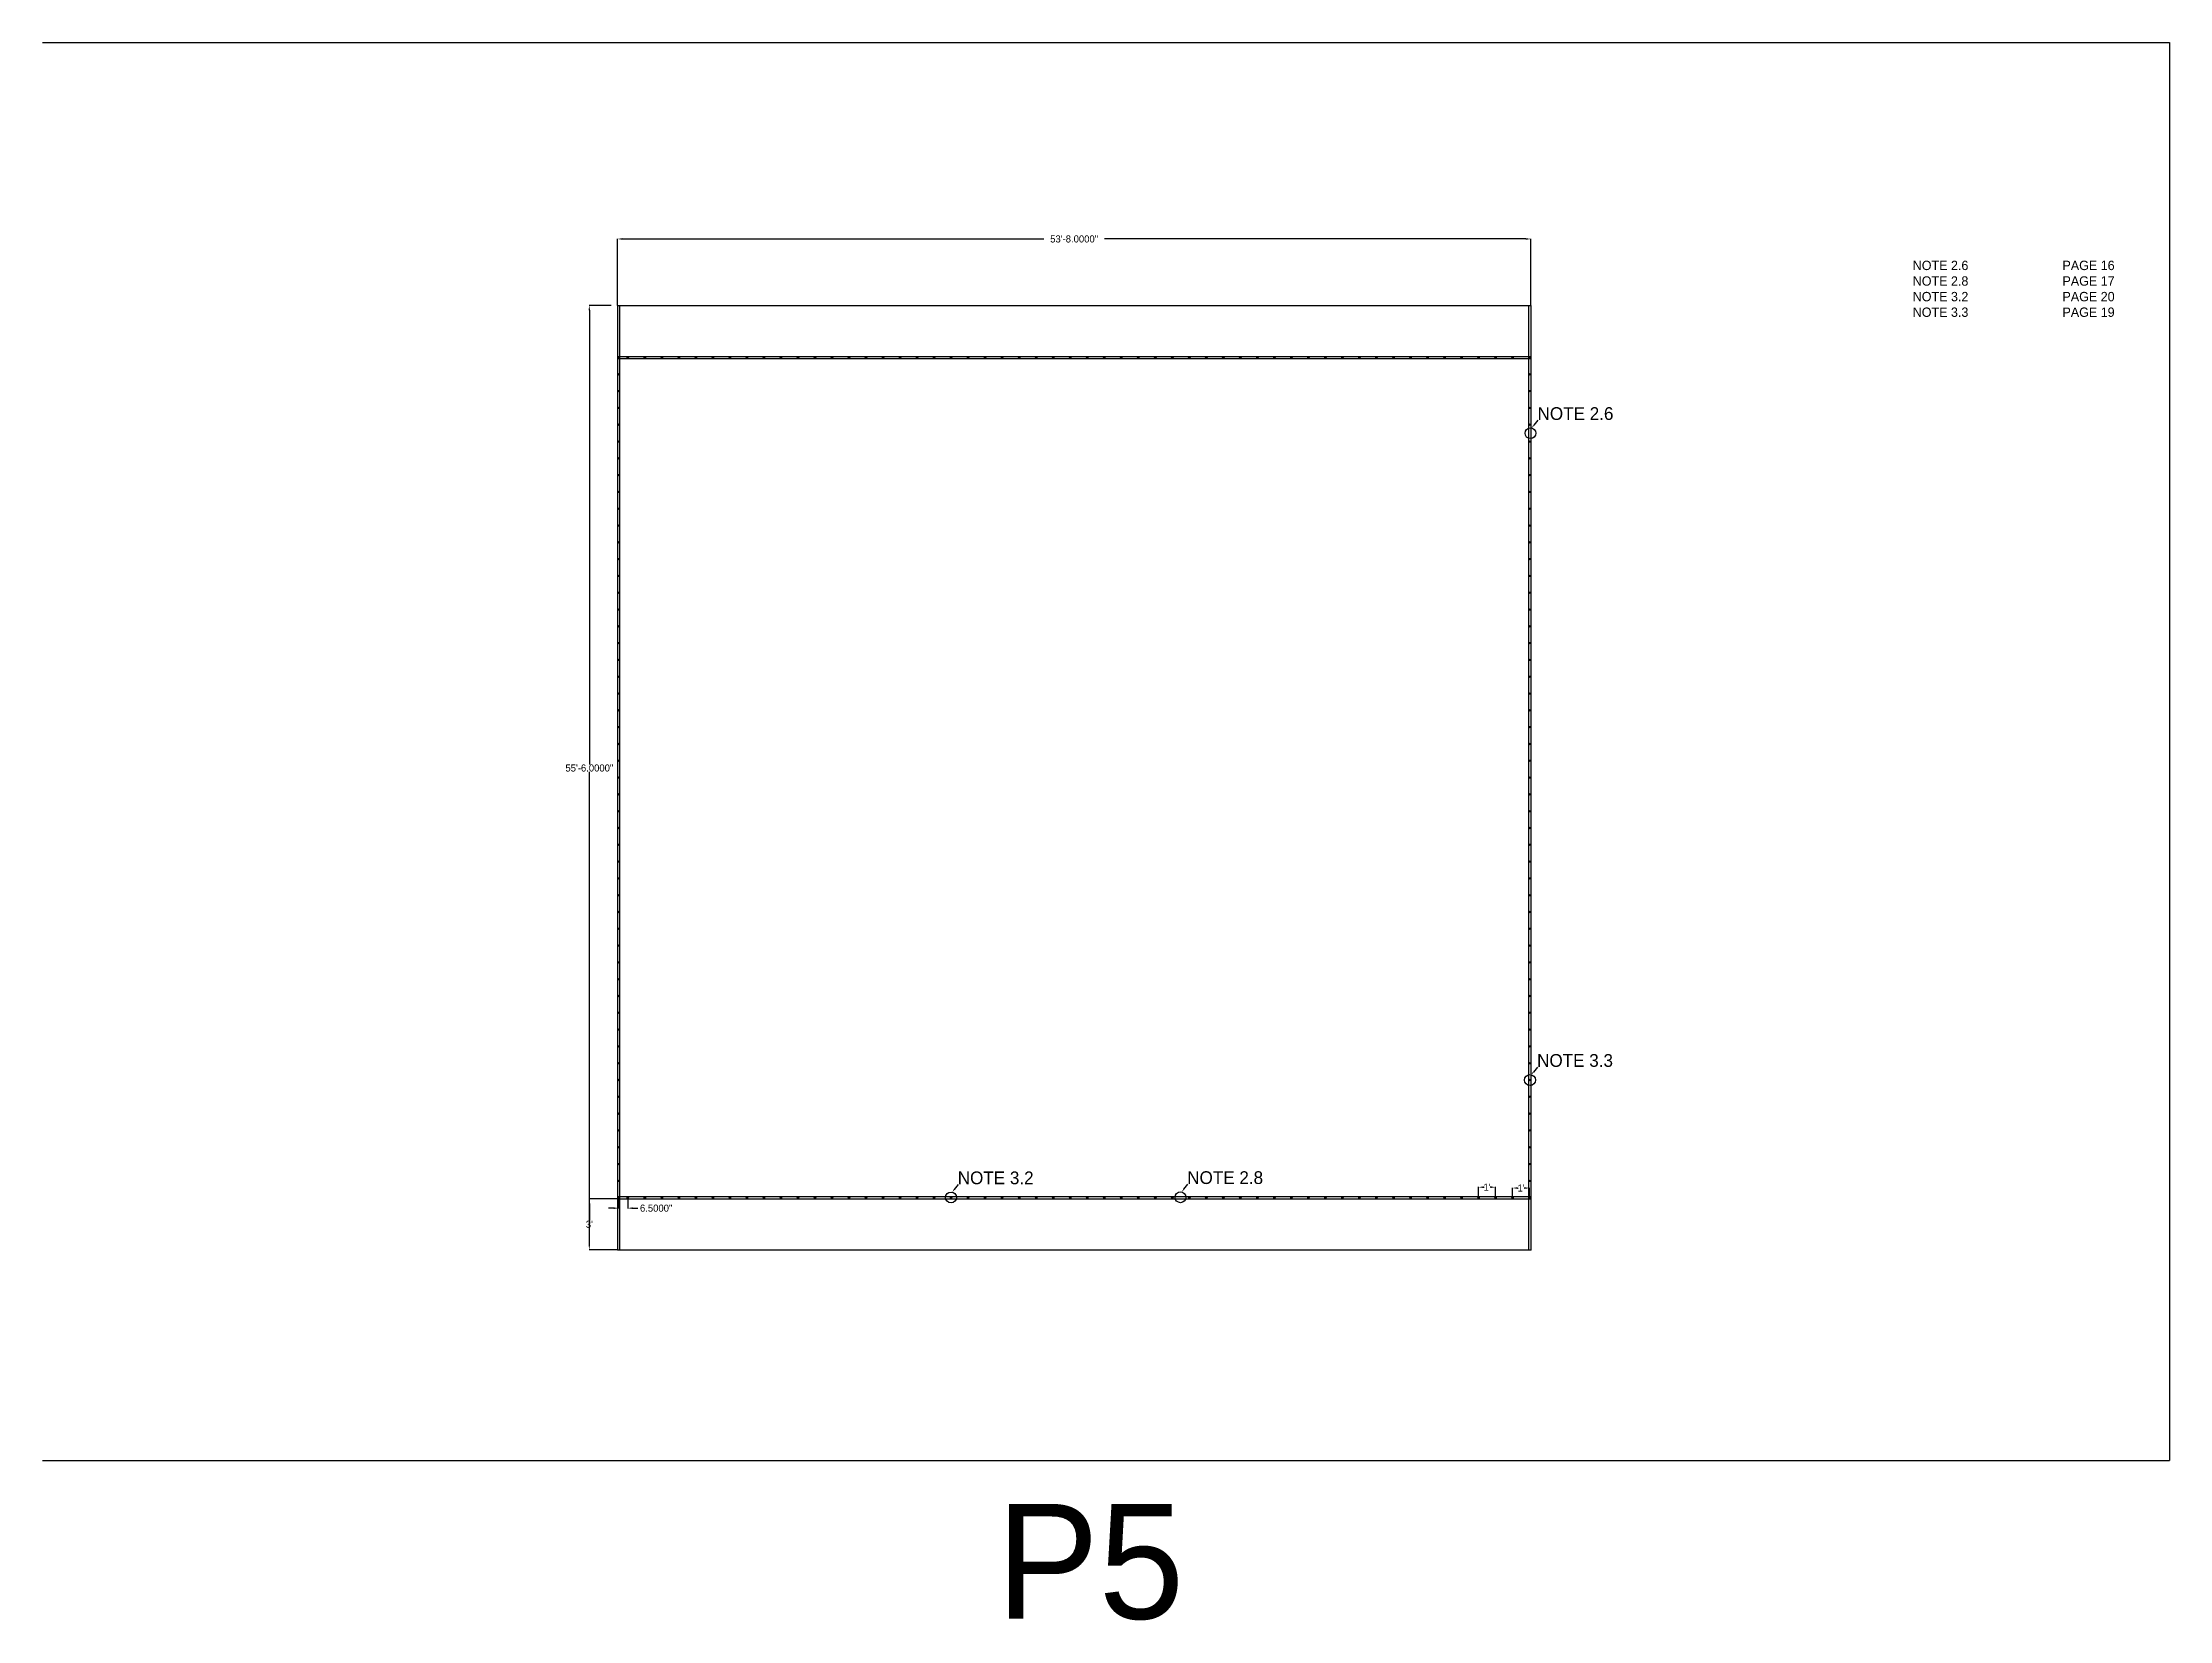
# Model space of a CAD drawing. Header units: inches. Extents: x 1631 to 16634, y 11819 to 13981.
# Drawn here: x 7634 to 9134, y 12868 to 13981 of the extents above; entities that cross this region are included whole.
import ezdxf

# ---------------------------------------------------------------- set-up
doc = ezdxf.new("R2010")
doc.units = ezdxf.units.IN
doc.header["$MEASUREMENT"] = 0
for name, color, linetype in [('DIMENSION', 7, 'Continuous'), ('FINISH', 1, 'Continuous'), ('GROMMET', 7, 'Continuous'), ('TEXT', 7, 'Continuous'), ('WEBB', 5, 'Continuous')]:
    doc.layers.add(name, color=color, linetype=linetype)
doc.dimstyles.get("Standard").update_dxf_attribs({"dimtxt": 2.5, "dimasz": 3.5, "dimexe": 0.18, "dimexo": 0.0625, "dimgap": 0.09, "dimtad": 0, "dimtih": 1, "dimtoh": 1, "dimdec": 4, "dimzin": 0, "dimdsep": 46, "dimlunit": 3, "dimtxsty": 'Standard', "dimcen": 0.09, "dimadec": 0, "dimazin": 0, "dimtfac": 1, "dimtdec": 4, "dimtofl": 0, "dimtmove": 0, "dimatfit": 3, "dimfxl": 0, "dimtolj": 1, "dimtzin": 0, "dimarcsym": 0})

msp = doc.modelspace()

# ---------------------------------------------------------------- texts
at = {"layer": 'TEXT'}
for s, height, p in [('NOTE 2.6', 9, (8688.11504, 13714.57892)), ('NOTE 3.3', 9, (8687.79193, 13258.37155)), ('NOTE 3.2', 9, (8279.20258, 13175.5901)), ('NOTE 2.8', 9, (8441.04426, 13175.75231)), ('P5', 80.977854, (8306.43625, 12869.09384))]:
    msp.add_text(s, height=height, dxfattribs=at).set_placement(p)
at = {"layer": 'TEXT', "insert": (8952.70241, 13826.87316), "char_height": 6.6, "width": 210.3834797, "attachment_point": 1}
msp.add_mtext('NOTE 2.6^I^I^IPAGE 16\\PNOTE 2.8^I^I^IPAGE 17\\PNOTE 3.2^I^I ^IPAGE 20\\PNOTE 3.3^I^I^IPAGE 19', dxfattribs=at)

# ---------------------------------------------------------------- blocks, each defined once
blk = doc.blocks.new('*D167')
at = {"layer": 'DEFPOINTS', "color": 0}
for p in [(8019.4, 13795.4), (8038.8, 13795.4), (8038.8, 13129.4)]:
    blk.add_point(p, dxfattribs=at)
at = {"layer": 'DIMENSION', "color": 0, "lineweight": -2}
for p, q in [((8034.8, 13795.4), (8019.2, 13795.4)), ((8019.4, 13791.9), (8019.4, 13471.7)), ((8019.4, 13132.9), (8019.4, 13466.5)), ((8034.8, 13129.4), (8019.2, 13129.4))]:
    blk.add_line(p, q, dxfattribs=at)
at = {"layer": 'DIMENSION', "color": 0}
for points in [[(8018.8, 13791.9), (8019.9, 13791.9), (8019.4, 13795.4)], [(8018.8, 13132.9), (8019.9, 13132.9), (8019.4, 13129.4)]]:
    blk.add_solid(points, dxfattribs=at)
at = {"layer": 'DIMENSION', "color": 0, "insert": (8019.4, 13469.1), "char_height": 5, "attachment_point": 5}
blk.add_mtext('\\A1;55\'-6.0000"', dxfattribs=at)
blk = doc.blocks.new('*D170')
at = {"layer": 'DEFPOINTS', "color": 0}
for p in [(8682.5, 13172.9), (8670.5, 13166.1), (8682.5, 13166.1)]:
    blk.add_point(p, dxfattribs=at)
at = {"layer": 'TEXT', "color": 0, "lineweight": -2}
for p, q in [((8670.5, 13166.2), (8670.5, 13173.1)), ((8674, 13172.9), (8674.4, 13172.9)), ((8679, 13172.9), (8678.7, 13172.9)), ((8682.5, 13166.2), (8682.5, 13173.1))]:
    blk.add_line(p, q, dxfattribs=at)
at = {"layer": 'TEXT', "color": 0}
for points in [[(8674, 13173.5), (8674, 13172.3), (8670.5, 13172.9)], [(8679, 13173.5), (8679, 13172.3), (8682.5, 13172.9)]]:
    blk.add_solid(points, dxfattribs=at)
at = {"layer": 'TEXT', "color": 0, "insert": (8676.5, 13172.9), "char_height": 5, "attachment_point": 5}
blk.add_mtext("\\A1;1'", dxfattribs=at)
blk = doc.blocks.new('*D171')
at = {"layer": 'DEFPOINTS', "color": 0}
for p in [(8646.5, 13173.5), (8646.5, 13166.1), (8658.5, 13166.1)]:
    blk.add_point(p, dxfattribs=at)
at = {"layer": 'TEXT', "color": 0, "lineweight": -2}
for p, q in [((8646.5, 13166.2), (8646.5, 13173.7)), ((8650, 13173.5), (8650.4, 13173.5)), ((8655, 13173.5), (8654.7, 13173.5)), ((8658.5, 13166.2), (8658.5, 13173.7))]:
    blk.add_line(p, q, dxfattribs=at)
at = {"layer": 'TEXT', "color": 0}
for points in [[(8650, 13174.1), (8650, 13172.9), (8646.5, 13173.5)], [(8655, 13174.1), (8655, 13172.9), (8658.5, 13173.5)]]:
    blk.add_solid(points, dxfattribs=at)
at = {"layer": 'TEXT', "color": 0, "insert": (8652.5, 13173.5), "char_height": 5, "attachment_point": 5}
blk.add_mtext("\\A1;1'", dxfattribs=at)
blk = doc.blocks.new('*D168')
at = {"layer": 'DEFPOINTS', "color": 0}
for p in [(8683.3, 13842.2), (8039.3, 13795.4), (8683.3, 13795.4)]:
    blk.add_point(p, dxfattribs=at)
at = {"layer": 'DIMENSION', "color": 0, "lineweight": -2}
for p, q in [((8039.3, 13795.4), (8039.3, 13842.4)), ((8042.8, 13842.2), (8339.9, 13842.2)), ((8679.8, 13842.2), (8382.6, 13842.2)), ((8683.3, 13795.4), (8683.3, 13842.4))]:
    blk.add_line(p, q, dxfattribs=at)
at = {"layer": 'DIMENSION', "color": 0}
for points in [[(8042.8, 13842.8), (8042.8, 13841.6), (8039.3, 13842.2)], [(8679.8, 13842.8), (8679.8, 13841.6), (8683.3, 13842.2)]]:
    blk.add_solid(points, dxfattribs=at)
at = {"layer": 'DIMENSION', "color": 0, "insert": (8361.3, 13842.2), "char_height": 5, "attachment_point": 5}
blk.add_mtext('\\A1;53\'-8.0000"', dxfattribs=at)
blk = doc.blocks.new('*D169')
at = {"layer": 'DEFPOINTS', "color": 0}
for p in [(8039.3, 13165.4), (8019.4, 13129.4), (8039.3, 13129.4)]:
    blk.add_point(p, dxfattribs=at)
at = {"layer": 'DIMENSION', "color": 0, "lineweight": -2}
for p, q in [((8039.2, 13165.4), (8019.2, 13165.4)), ((8019.4, 13161.9), (8019.4, 13149.9)), ((8019.4, 13132.9), (8019.4, 13144.7)), ((8039.2, 13129.4), (8019.2, 13129.4))]:
    blk.add_line(p, q, dxfattribs=at)
at = {"layer": 'DIMENSION', "color": 0}
for points in [[(8018.8, 13161.9), (8019.9, 13161.9), (8019.4, 13165.4)], [(8018.8, 13132.9), (8019.9, 13132.9), (8019.4, 13129.4)]]:
    blk.add_solid(points, dxfattribs=at)
at = {"layer": 'DIMENSION', "color": 0, "insert": (8019.4, 13147.3), "char_height": 5, "attachment_point": 5}
blk.add_mtext("\\A1;3'", dxfattribs=at)
blk = doc.blocks.new('*D177')
at = {"layer": 'DEFPOINTS', "color": 0}
for p in [(8040, 13166.1), (8046.5, 13166.1), (8046.5, 13158.7)]:
    blk.add_point(p, dxfattribs=at)
at = {"layer": 'DIMENSION', "color": 0, "lineweight": -2}
for p, q in [((8036.5, 13158.7), (8033, 13158.7)), ((8040, 13166.1), (8040, 13158.5)), ((8046.5, 13166.1), (8046.5, 13158.5)), ((8050, 13158.7), (8053.5, 13158.7))]:
    blk.add_line(p, q, dxfattribs=at)
at = {"layer": 'DIMENSION', "color": 0}
for points in [[(8036.5, 13159.3), (8036.5, 13158.1), (8040, 13158.7)], [(8050, 13159.3), (8050, 13158.1), (8046.5, 13158.7)]]:
    blk.add_solid(points, dxfattribs=at)
at = {"layer": 'DIMENSION', "color": 0, "insert": (8066.5, 13158.7), "char_height": 5, "attachment_point": 5}
blk.add_mtext('\\A1;6.5000"', dxfattribs=at)

# ---------------------------------------------------------------- dimensions: what is measured, and where the dimension line sits
at = {"layer": 'DIMENSION'}
for base, p1, p2, picture, middle in [((8683.27581, 13842.22921), (8039.27581, 13795.3736), (8683.27581, 13795.3736), '*D168', (8361.27581, 13842.22921)), ((8046.52581, 13158.69738), (8040.02581, 13166.1236), (8046.52581, 13166.1236), '*D177', (8066.53248, 13158.69738))]:
    dim = msp.add_linear_dim(base=base, p1=p1, p2=p2, dimstyle='Standard', override={"dimtxt": 5}, dxfattribs=at)
    dim.commit()
    dim.dimension.update_dxf_attribs({"geometry": picture, "text_midpoint": middle})
for base, p1, p2, override, picture, middle in [((8019.36591, 13795.3736), (8038.77581, 13129.3736), (8038.77581, 13795.3736), {"dimscale": 1, "dimtxt": 5, "dimexo": 4, "dimcen": 6, "dimatfit": 3}, '*D167', (8019.36591, 13469.1236)), ((8019.36591, 13129.3736), (8039.27581, 13165.3736), (8039.27581, 13129.3736), {"dimtxt": 5}, '*D169', (8019.36591, 13147.33965))]:
    dim = msp.add_linear_dim(base=base, p1=p1, p2=p2, angle=90, dimstyle='Standard', override=override, dxfattribs=at)
    dim.commit()
    dim.dimension.update_dxf_attribs({"geometry": picture, "text_midpoint": middle, "dimtype": 160})
at = {"layer": 'TEXT'}
for base, p1, p2, picture, middle in [((8646.52581, 13173.47229), (8658.52581, 13166.1236), (8646.52581, 13166.1236), '*D171', (8652.52581, 13173.47229)), ((8682.52581, 13172.90534), (8670.52581, 13166.1236), (8682.52581, 13166.1236), '*D170', (8676.52581, 13172.90534))]:
    dim = msp.add_linear_dim(base=base, p1=p1, p2=p2, dimstyle='Standard', override={"dimtxt": 5}, dxfattribs=at)
    dim.commit()
    dim.dimension.update_dxf_attribs({"geometry": picture, "text_midpoint": middle})

# ---------------------------------------------------------------- linework, layer by layer
at = {"layer": 'DIMENSION'}
msp.add_point((8683.27581, 13129.3736), dxfattribs=at)
at = {"layer": 'FINISH'}
for p, q in [((8039.27581, 13795.3736), (8683.27581, 13795.3736)), ((8039.27581, 13129.3736), (8683.27581, 13129.3736))]:
    msp.add_line(p, q, dxfattribs=at)
at = {"layer": 'GROMMET'}
for centre, radius in [((8040.02581, 13758.6236), 0.5), ((8040.02581, 13758.6236), 0.25), ((8046.52581, 13758.6236), 0.5), ((8046.52581, 13758.6236), 0.25), ((8058.52581, 13758.6236), 0.5), ((8058.52581, 13758.6236), 0.25), ((8070.52581, 13758.6236), 0.5), ((8070.52581, 13758.6236), 0.25), ((8082.52581, 13758.6236), 0.5), ((8082.52581, 13758.6236), 0.25), ((8094.52581, 13758.6236), 0.5), ((8094.52581, 13758.6236), 0.25), ((8106.52581, 13758.6236), 0.5), ((8106.52581, 13758.6236), 0.25), ((8118.52581, 13758.6236), 0.5), ((8118.52581, 13758.6236), 0.25), ((8130.52581, 13758.6236), 0.5), ((8130.52581, 13758.6236), 0.25), ((8142.52581, 13758.6236), 0.5), ((8142.52581, 13758.6236), 0.25), ((8154.52581, 13758.6236), 0.5), ((8154.52581, 13758.6236), 0.25), ((8166.52581, 13758.6236), 0.5), ((8166.52581, 13758.6236), 0.25), ((8178.52581, 13758.6236), 0.5), ((8178.52581, 13758.6236), 0.25), ((8190.52581, 13758.6236), 0.5), ((8190.52581, 13758.6236), 0.25), ((8202.52581, 13758.6236), 0.5), ((8202.52581, 13758.6236), 0.25), ((8214.52581, 13758.6236), 0.5), ((8214.52581, 13758.6236), 0.25), ((8226.52581, 13758.6236), 0.5), ((8226.52581, 13758.6236), 0.25), ((8238.52581, 13758.6236), 0.5), ((8238.52581, 13758.6236), 0.25), ((8250.52581, 13758.6236), 0.5), ((8250.52581, 13758.6236), 0.25), ((8262.52581, 13758.6236), 0.5), ((8262.52581, 13758.6236), 0.25), ((8274.52581, 13758.6236), 0.5), ((8274.52581, 13758.6236), 0.25), ((8286.52581, 13758.6236), 0.5), ((8286.52581, 13758.6236), 0.25), ((8298.52581, 13758.6236), 0.5), ((8298.52581, 13758.6236), 0.25), ((8310.52581, 13758.6236), 0.5), ((8310.52581, 13758.6236), 0.25), ((8322.52581, 13758.6236), 0.5), ((8322.52581, 13758.6236), 0.25), ((8334.52581, 13758.6236), 0.5), ((8334.52581, 13758.6236), 0.25), ((8346.52581, 13758.6236), 0.5), ((8346.52581, 13758.6236), 0.25), ((8358.52581, 13758.6236), 0.5), ((8358.52581, 13758.6236), 0.25), ((8370.52581, 13758.6236), 0.5), ((8370.52581, 13758.6236), 0.25), ((8382.52581, 13758.6236), 0.5), ((8382.52581, 13758.6236), 0.25), ((8394.52581, 13758.6236), 0.5), ((8394.52581, 13758.6236), 0.25), ((8406.52581, 13758.6236), 0.5), ((8406.52581, 13758.6236), 0.25), ((8418.52581, 13758.6236), 0.5), ((8418.52581, 13758.6236), 0.25), ((8430.52581, 13758.6236), 0.5), ((8430.52581, 13758.6236), 0.25), ((8442.52581, 13758.6236), 0.5), ((8442.52581, 13758.6236), 0.25), ((8454.52581, 13758.6236), 0.5), ((8454.52581, 13758.6236), 0.25), ((8466.52581, 13758.6236), 0.5), ((8466.52581, 13758.6236), 0.25), ((8478.52581, 13758.6236), 0.5), ((8478.52581, 13758.6236), 0.25), ((8490.52581, 13758.6236), 0.5), ((8490.52581, 13758.6236), 0.25), ((8502.52581, 13758.6236), 0.5), ((8502.52581, 13758.6236), 0.25), ((8514.52581, 13758.6236), 0.5), ((8514.52581, 13758.6236), 0.25), ((8526.52581, 13758.6236), 0.5), ((8526.52581, 13758.6236), 0.25), ((8538.52581, 13758.6236), 0.5), ((8538.52581, 13758.6236), 0.25), ((8550.52581, 13758.6236), 0.5), ((8550.52581, 13758.6236), 0.25), ((8562.52581, 13758.6236), 0.5), ((8562.52581, 13758.6236), 0.25), ((8574.52581, 13758.6236), 0.5), ((8574.52581, 13758.6236), 0.25), ((8586.52581, 13758.6236), 0.5), ((8586.52581, 13758.6236), 0.25), ((8598.52581, 13758.6236), 0.5), ((8598.52581, 13758.6236), 0.25), ((8610.52581, 13758.6236), 0.5), ((8610.52581, 13758.6236), 0.25), ((8622.52581, 13758.6236), 0.5), ((8622.52581, 13758.6236), 0.25), ((8634.52581, 13758.6236), 0.5), ((8634.52581, 13758.6236), 0.25), ((8646.52581, 13758.6236), 0.5), ((8646.52581, 13758.6236), 0.25), ((8658.52581, 13758.6236), 0.5), ((8658.52581, 13758.6236), 0.25), ((8670.52581, 13758.6236), 0.5), ((8670.52581, 13758.6236), 0.25), ((8682.52581, 13758.6236), 0.5), ((8682.52581, 13758.6236), 0.25), ((8040.02581, 13746.7736), 0.5), ((8040.02581, 13746.7736), 0.25), ((8682.52581, 13746.7736), 0.5), ((8682.52581, 13746.7736), 0.25), ((8040.02581, 13734.9236), 0.5), ((8040.02581, 13734.9236), 0.25), ((8682.52581, 13734.9236), 0.5), ((8682.52581, 13734.9236), 0.25), ((8040.02581, 13723.0736), 0.5), ((8040.02581, 13711.2236), 0.5), ((8040.02581, 13723.0736), 0.25), ((8040.02581, 13711.2236), 0.25), ((8682.52581, 13723.0736), 0.5), ((8682.52581, 13711.2236), 0.5), ((8682.52581, 13723.0736), 0.25), ((8682.52581, 13711.2236), 0.25), ((8040.02581, 13699.3736), 0.5), ((8040.02581, 13699.3736), 0.25), ((8682.52581, 13699.3736), 0.5), ((8682.52581, 13699.3736), 0.25), ((8040.02581, 13687.5236), 0.5), ((8040.02581, 13687.5236), 0.25), ((8682.52581, 13687.5236), 0.5), ((8682.52581, 13687.5236), 0.25), ((8040.02581, 13675.6736), 0.5), ((8040.02581, 13675.6736), 0.25), ((8682.52581, 13675.6736), 0.5), ((8682.52581, 13675.6736), 0.25), ((8040.02581, 13663.8236), 0.5), ((8040.02581, 13651.9736), 0.5), ((8040.02581, 13663.8236), 0.25), ((8040.02581, 13651.9736), 0.25), ((8682.52581, 13663.8236), 0.5), ((8682.52581, 13651.9736), 0.5), ((8682.52581, 13663.8236), 0.25), ((8682.52581, 13651.9736), 0.25), ((8040.02581, 13640.1236), 0.5), ((8040.02581, 13640.1236), 0.25), ((8682.52581, 13640.1236), 0.5), ((8682.52581, 13640.1236), 0.25), ((8040.02581, 13628.2736), 0.5), ((8040.02581, 13628.2736), 0.25), ((8682.52581, 13628.2736), 0.5), ((8682.52581, 13628.2736), 0.25), ((8040.02581, 13616.4236), 0.5), ((8040.02581, 13604.5736), 0.5), ((8040.02581, 13616.4236), 0.25), ((8682.52581, 13616.4236), 0.5), ((8682.52581, 13604.5736), 0.5), ((8682.52581, 13616.4236), 0.25), ((8040.02581, 13592.7236), 0.5), ((8040.02581, 13604.5736), 0.25), ((8040.02581, 13592.7236), 0.25), ((8682.52581, 13592.7236), 0.5), ((8682.52581, 13604.5736), 0.25), ((8682.52581, 13592.7236), 0.25), ((8040.02581, 13580.8736), 0.5), ((8040.02581, 13580.8736), 0.25), ((8682.52581, 13580.8736), 0.5), ((8682.52581, 13580.8736), 0.25), ((8040.02581, 13569.0236), 0.5), ((8040.02581, 13569.0236), 0.25), ((8682.52581, 13569.0236), 0.5), ((8682.52581, 13569.0236), 0.25), ((8040.02581, 13557.1736), 0.5), ((8040.02581, 13545.3236), 0.5), ((8040.02581, 13557.1736), 0.25), ((8040.02581, 13545.3236), 0.25), ((8682.52581, 13557.1736), 0.5), ((8682.52581, 13545.3236), 0.5), ((8682.52581, 13557.1736), 0.25), ((8682.52581, 13545.3236), 0.25), ((8040.02581, 13533.4736), 0.5), ((8040.02581, 13533.4736), 0.25), ((8682.52581, 13533.4736), 0.5), ((8682.52581, 13533.4736), 0.25), ((8040.02581, 13521.6236), 0.5), ((8040.02581, 13521.6236), 0.25), ((8682.52581, 13521.6236), 0.5), ((8682.52581, 13521.6236), 0.25), ((8040.02581, 13509.7736), 0.5), ((8040.02581, 13509.7736), 0.25), ((8682.52581, 13509.7736), 0.5), ((8682.52581, 13509.7736), 0.25), ((8040.02581, 13497.9236), 0.5), ((8040.02581, 13486.0736), 0.5), ((8040.02581, 13497.9236), 0.25), ((8040.02581, 13486.0736), 0.25), ((8682.52581, 13497.9236), 0.5), ((8682.52581, 13486.0736), 0.5), ((8682.52581, 13497.9236), 0.25), ((8682.52581, 13486.0736), 0.25), ((8040.02581, 13474.2236), 0.5), ((8040.02581, 13474.2236), 0.25), ((8682.52581, 13474.2236), 0.5), ((8682.52581, 13474.2236), 0.25), ((8040.02581, 13462.3736), 0.5), ((8040.02581, 13462.3736), 0.25), ((8682.52581, 13462.3736), 0.5), ((8682.52581, 13462.3736), 0.25), ((8040.02581, 13450.5236), 0.5), ((8040.02581, 13450.5236), 0.25), ((8682.52581, 13450.5236), 0.5), ((8682.52581, 13450.5236), 0.25), ((8040.02581, 13438.6736), 0.5), ((8040.02581, 13426.8236), 0.5), ((8040.02581, 13438.6736), 0.25), ((8040.02581, 13426.8236), 0.25), ((8682.52581, 13438.6736), 0.5), ((8682.52581, 13426.8236), 0.5), ((8682.52581, 13438.6736), 0.25), ((8682.52581, 13426.8236), 0.25), ((8040.02581, 13414.9736), 0.5), ((8040.02581, 13414.9736), 0.25), ((8682.52581, 13414.9736), 0.5), ((8682.52581, 13414.9736), 0.25), ((8040.02581, 13403.1236), 0.5), ((8040.02581, 13403.1236), 0.25), ((8682.52581, 13403.1236), 0.5), ((8682.52581, 13403.1236), 0.25), ((8040.02581, 13391.2736), 0.5), ((8040.02581, 13391.2736), 0.25), ((8682.52581, 13391.2736), 0.5), ((8682.52581, 13391.2736), 0.25), ((8040.02581, 13379.4236), 0.5), ((8040.02581, 13367.5736), 0.5), ((8040.02581, 13379.4236), 0.25), ((8040.02581, 13367.5736), 0.25), ((8682.52581, 13379.4236), 0.5), ((8682.52581, 13367.5736), 0.5), ((8682.52581, 13379.4236), 0.25), ((8682.52581, 13367.5736), 0.25), ((8040.02581, 13355.7236), 0.5), ((8040.02581, 13355.7236), 0.25), ((8682.52581, 13355.7236), 0.5), ((8682.52581, 13355.7236), 0.25), ((8040.02581, 13343.8736), 0.5), ((8040.02581, 13343.8736), 0.25), ((8682.52581, 13343.8736), 0.5), ((8682.52581, 13343.8736), 0.25), ((8040.02581, 13332.0236), 0.5), ((8040.02581, 13320.1736), 0.5), ((8040.02581, 13332.0236), 0.25), ((8040.02581, 13320.1736), 0.25), ((8682.52581, 13332.0236), 0.5), ((8682.52581, 13320.1736), 0.5), ((8682.52581, 13332.0236), 0.25), ((8682.52581, 13320.1736), 0.25), ((8040.02581, 13308.3236), 0.5), ((8040.02581, 13308.3236), 0.25), ((8682.52581, 13308.3236), 0.5), ((8682.52581, 13308.3236), 0.25), ((8040.02581, 13296.4736), 0.5), ((8040.02581, 13296.4736), 0.25), ((8682.52581, 13296.4736), 0.5), ((8682.52581, 13296.4736), 0.25), ((8040.02581, 13284.6236), 0.5), ((8040.02581, 13284.6236), 0.25), ((8682.52581, 13284.6236), 0.5), ((8682.52581, 13284.6236), 0.25), ((8040.02581, 13272.7736), 0.5), ((8040.02581, 13260.9236), 0.5), ((8040.02581, 13272.7736), 0.25), ((8040.02581, 13260.9236), 0.25), ((8682.52581, 13272.7736), 0.5), ((8682.52581, 13260.9236), 0.5), ((8682.52581, 13272.7736), 0.25), ((8682.52581, 13260.9236), 0.25), ((8040.02581, 13249.0736), 0.5), ((8040.02581, 13249.0736), 0.25), ((8682.52581, 13249.0736), 0.5), ((8682.52581, 13249.0736), 0.25), ((8040.02581, 13237.2236), 0.5), ((8040.02581, 13237.2236), 0.25), ((8682.52581, 13237.2236), 0.5), ((8682.52581, 13237.2236), 0.25), ((8040.02581, 13225.3736), 0.5), ((8040.02581, 13225.3736), 0.25), ((8682.52581, 13225.3736), 0.5), ((8682.52581, 13225.3736), 0.25), ((8040.02581, 13213.5236), 0.5), ((8040.02581, 13201.6736), 0.5), ((8040.02581, 13213.5236), 0.25), ((8040.02581, 13201.6736), 0.25), ((8682.52581, 13213.5236), 0.5), ((8682.52581, 13201.6736), 0.5), ((8682.52581, 13213.5236), 0.25), ((8682.52581, 13201.6736), 0.25), ((8040.02581, 13189.8236), 0.5), ((8040.02581, 13189.8236), 0.25), ((8682.52581, 13189.8236), 0.5), ((8682.52581, 13189.8236), 0.25), ((8040.02581, 13177.9736), 0.5), ((8040.02581, 13177.9736), 0.25), ((8682.52581, 13177.9736), 0.5), ((8682.52581, 13177.9736), 0.25), ((8040.02581, 13166.1236), 0.5), ((8040.02581, 13166.1236), 0.25), ((8046.52581, 13166.1236), 0.5), ((8046.52581, 13166.1236), 0.25), ((8058.52581, 13166.1236), 0.5), ((8058.52581, 13166.1236), 0.25), ((8070.52581, 13166.1236), 0.5), ((8070.52581, 13166.1236), 0.25), ((8082.52581, 13166.1236), 0.5), ((8082.52581, 13166.1236), 0.25), ((8094.52581, 13166.1236), 0.5), ((8094.52581, 13166.1236), 0.25), ((8106.52581, 13166.1236), 0.5), ((8106.52581, 13166.1236), 0.25), ((8118.52581, 13166.1236), 0.5), ((8118.52581, 13166.1236), 0.25), ((8130.52581, 13166.1236), 0.5), ((8130.52581, 13166.1236), 0.25), ((8142.52581, 13166.1236), 0.5), ((8142.52581, 13166.1236), 0.25), ((8154.52581, 13166.1236), 0.5), ((8154.52581, 13166.1236), 0.25), ((8166.52581, 13166.1236), 0.5), ((8166.52581, 13166.1236), 0.25), ((8178.52581, 13166.1236), 0.5), ((8178.52581, 13166.1236), 0.25), ((8190.52581, 13166.1236), 0.5), ((8190.52581, 13166.1236), 0.25), ((8202.52581, 13166.1236), 0.5), ((8202.52581, 13166.1236), 0.25), ((8214.52581, 13166.1236), 0.5), ((8214.52581, 13166.1236), 0.25), ((8226.52581, 13166.1236), 0.5), ((8226.52581, 13166.1236), 0.25), ((8238.52581, 13166.1236), 0.5), ((8238.52581, 13166.1236), 0.25), ((8250.52581, 13166.1236), 0.5), ((8250.52581, 13166.1236), 0.25), ((8262.52581, 13166.1236), 0.5), ((8262.52581, 13166.1236), 0.25), ((8274.52581, 13166.1236), 0.5), ((8274.52581, 13166.1236), 0.25), ((8286.52581, 13166.1236), 0.5), ((8286.52581, 13166.1236), 0.25), ((8298.52581, 13166.1236), 0.5), ((8298.52581, 13166.1236), 0.25), ((8310.52581, 13166.1236), 0.5), ((8310.52581, 13166.1236), 0.25), ((8322.52581, 13166.1236), 0.5), ((8322.52581, 13166.1236), 0.25), ((8334.52581, 13166.1236), 0.5), ((8334.52581, 13166.1236), 0.25), ((8346.52581, 13166.1236), 0.5), ((8346.52581, 13166.1236), 0.25), ((8358.52581, 13166.1236), 0.5), ((8358.52581, 13166.1236), 0.25), ((8370.52581, 13166.1236), 0.5), ((8370.52581, 13166.1236), 0.25), ((8382.52581, 13166.1236), 0.5), ((8382.52581, 13166.1236), 0.25), ((8394.52581, 13166.1236), 0.5), ((8394.52581, 13166.1236), 0.25), ((8406.52581, 13166.1236), 0.5), ((8406.52581, 13166.1236), 0.25), ((8418.52581, 13166.1236), 0.5), ((8418.52581, 13166.1236), 0.25), ((8430.52581, 13166.1236), 0.5), ((8430.52581, 13166.1236), 0.25), ((8442.52581, 13166.1236), 0.5), ((8442.52581, 13166.1236), 0.25), ((8454.52581, 13166.1236), 0.5), ((8454.52581, 13166.1236), 0.25), ((8466.52581, 13166.1236), 0.5), ((8466.52581, 13166.1236), 0.25), ((8478.52581, 13166.1236), 0.5), ((8478.52581, 13166.1236), 0.25), ((8490.52581, 13166.1236), 0.5), ((8490.52581, 13166.1236), 0.25), ((8502.52581, 13166.1236), 0.5), ((8502.52581, 13166.1236), 0.25), ((8514.52581, 13166.1236), 0.5), ((8514.52581, 13166.1236), 0.25), ((8526.52581, 13166.1236), 0.5), ((8526.52581, 13166.1236), 0.25), ((8538.52581, 13166.1236), 0.5), ((8538.52581, 13166.1236), 0.25), ((8550.52581, 13166.1236), 0.5), ((8550.52581, 13166.1236), 0.25), ((8562.52581, 13166.1236), 0.5), ((8562.52581, 13166.1236), 0.25), ((8574.52581, 13166.1236), 0.5), ((8574.52581, 13166.1236), 0.25), ((8586.52581, 13166.1236), 0.5), ((8586.52581, 13166.1236), 0.25), ((8598.52581, 13166.1236), 0.5), ((8598.52581, 13166.1236), 0.25), ((8610.52581, 13166.1236), 0.5), ((8610.52581, 13166.1236), 0.25), ((8622.52581, 13166.1236), 0.5), ((8622.52581, 13166.1236), 0.25), ((8634.52581, 13166.1236), 0.5), ((8634.52581, 13166.1236), 0.25), ((8646.52581, 13166.1236), 0.5), ((8646.52581, 13166.1236), 0.25), ((8658.52581, 13166.1236), 0.5), ((8658.52581, 13166.1236), 0.25), ((8670.52581, 13166.1236), 0.5), ((8670.52581, 13166.1236), 0.25), ((8682.52581, 13166.1236), 0.5), ((8682.52581, 13166.1236), 0.25)]:
    msp.add_circle(centre, radius, dxfattribs=at)
at = {"layer": 'TEXT'}
for p, q in [((7633.76147, 13980.7397), (9133.76147, 13980.7397)), ((9133.76147, 13980.7397), (9133.76147, 12980.7397)), ((9133.76147, 13980.7397), (9133.76147, 12980.7397)), ((8688.39138, 13714.35448), (8685.51067, 13710.87324)), ((8688.06827, 13258.14711), (8685.18756, 13254.66587)), ((8279.47892, 13175.36566), (8276.5982, 13171.88442)), ((8441.3206, 13175.52787), (8438.43988, 13172.04663)), ((7633.76147, 12980.7397), (9133.76147, 12980.7397))]:
    msp.add_line(p, q, dxfattribs=at)
for centre in [(8683.11361, 13705.23891), (8682.7905, 13249.03154), (8274.45115, 13166.25009), (8436.29283, 13166.4123)]:
    msp.add_circle(centre, 3.83358, dxfattribs=at)
for points in [[(8685.19848, 13711.1492), (8685.82285, 13710.59728), (8683.85492, 13709.00014)], [(8684.87537, 13254.94183), (8685.49974, 13254.38991), (8683.53181, 13252.79277)], [(8276.53602, 13172.16038), (8277.16039, 13171.60846), (8275.19246, 13170.01132)], [(8438.3777, 13172.32258), (8439.00207, 13171.77067), (8437.03414, 13170.17352)]]:
    msp.add_solid(points, dxfattribs=at)
at = {"layer": 'WEBB'}
for p, q in [((8039.27581, 13795.3736), (8039.27581, 13129.3736)), ((8040.77581, 13795.3736), (8040.77581, 13129.3736)), ((8681.77581, 13795.3736), (8681.77581, 13129.3736)), ((8683.27581, 13795.3736), (8683.27581, 13129.3736)), ((8039.27581, 13759.3736), (8683.27581, 13759.3736)), ((8039.27581, 13757.8736), (8683.27581, 13757.8736)), ((8039.27581, 13166.8736), (8683.27581, 13166.8736)), ((8039.27581, 13165.3736), (8683.27581, 13165.3736))]:
    msp.add_line(p, q, dxfattribs=at)

msp.set_redraw_order([(e.dxf.handle, doc.entitydb.next_handle()) for e in msp.query("TEXT MTEXT ATTDEF DIMENSION ARC_DIMENSION")])  # texts and dimensions are drawn at this point

doc.saveas('drawing.dxf')
